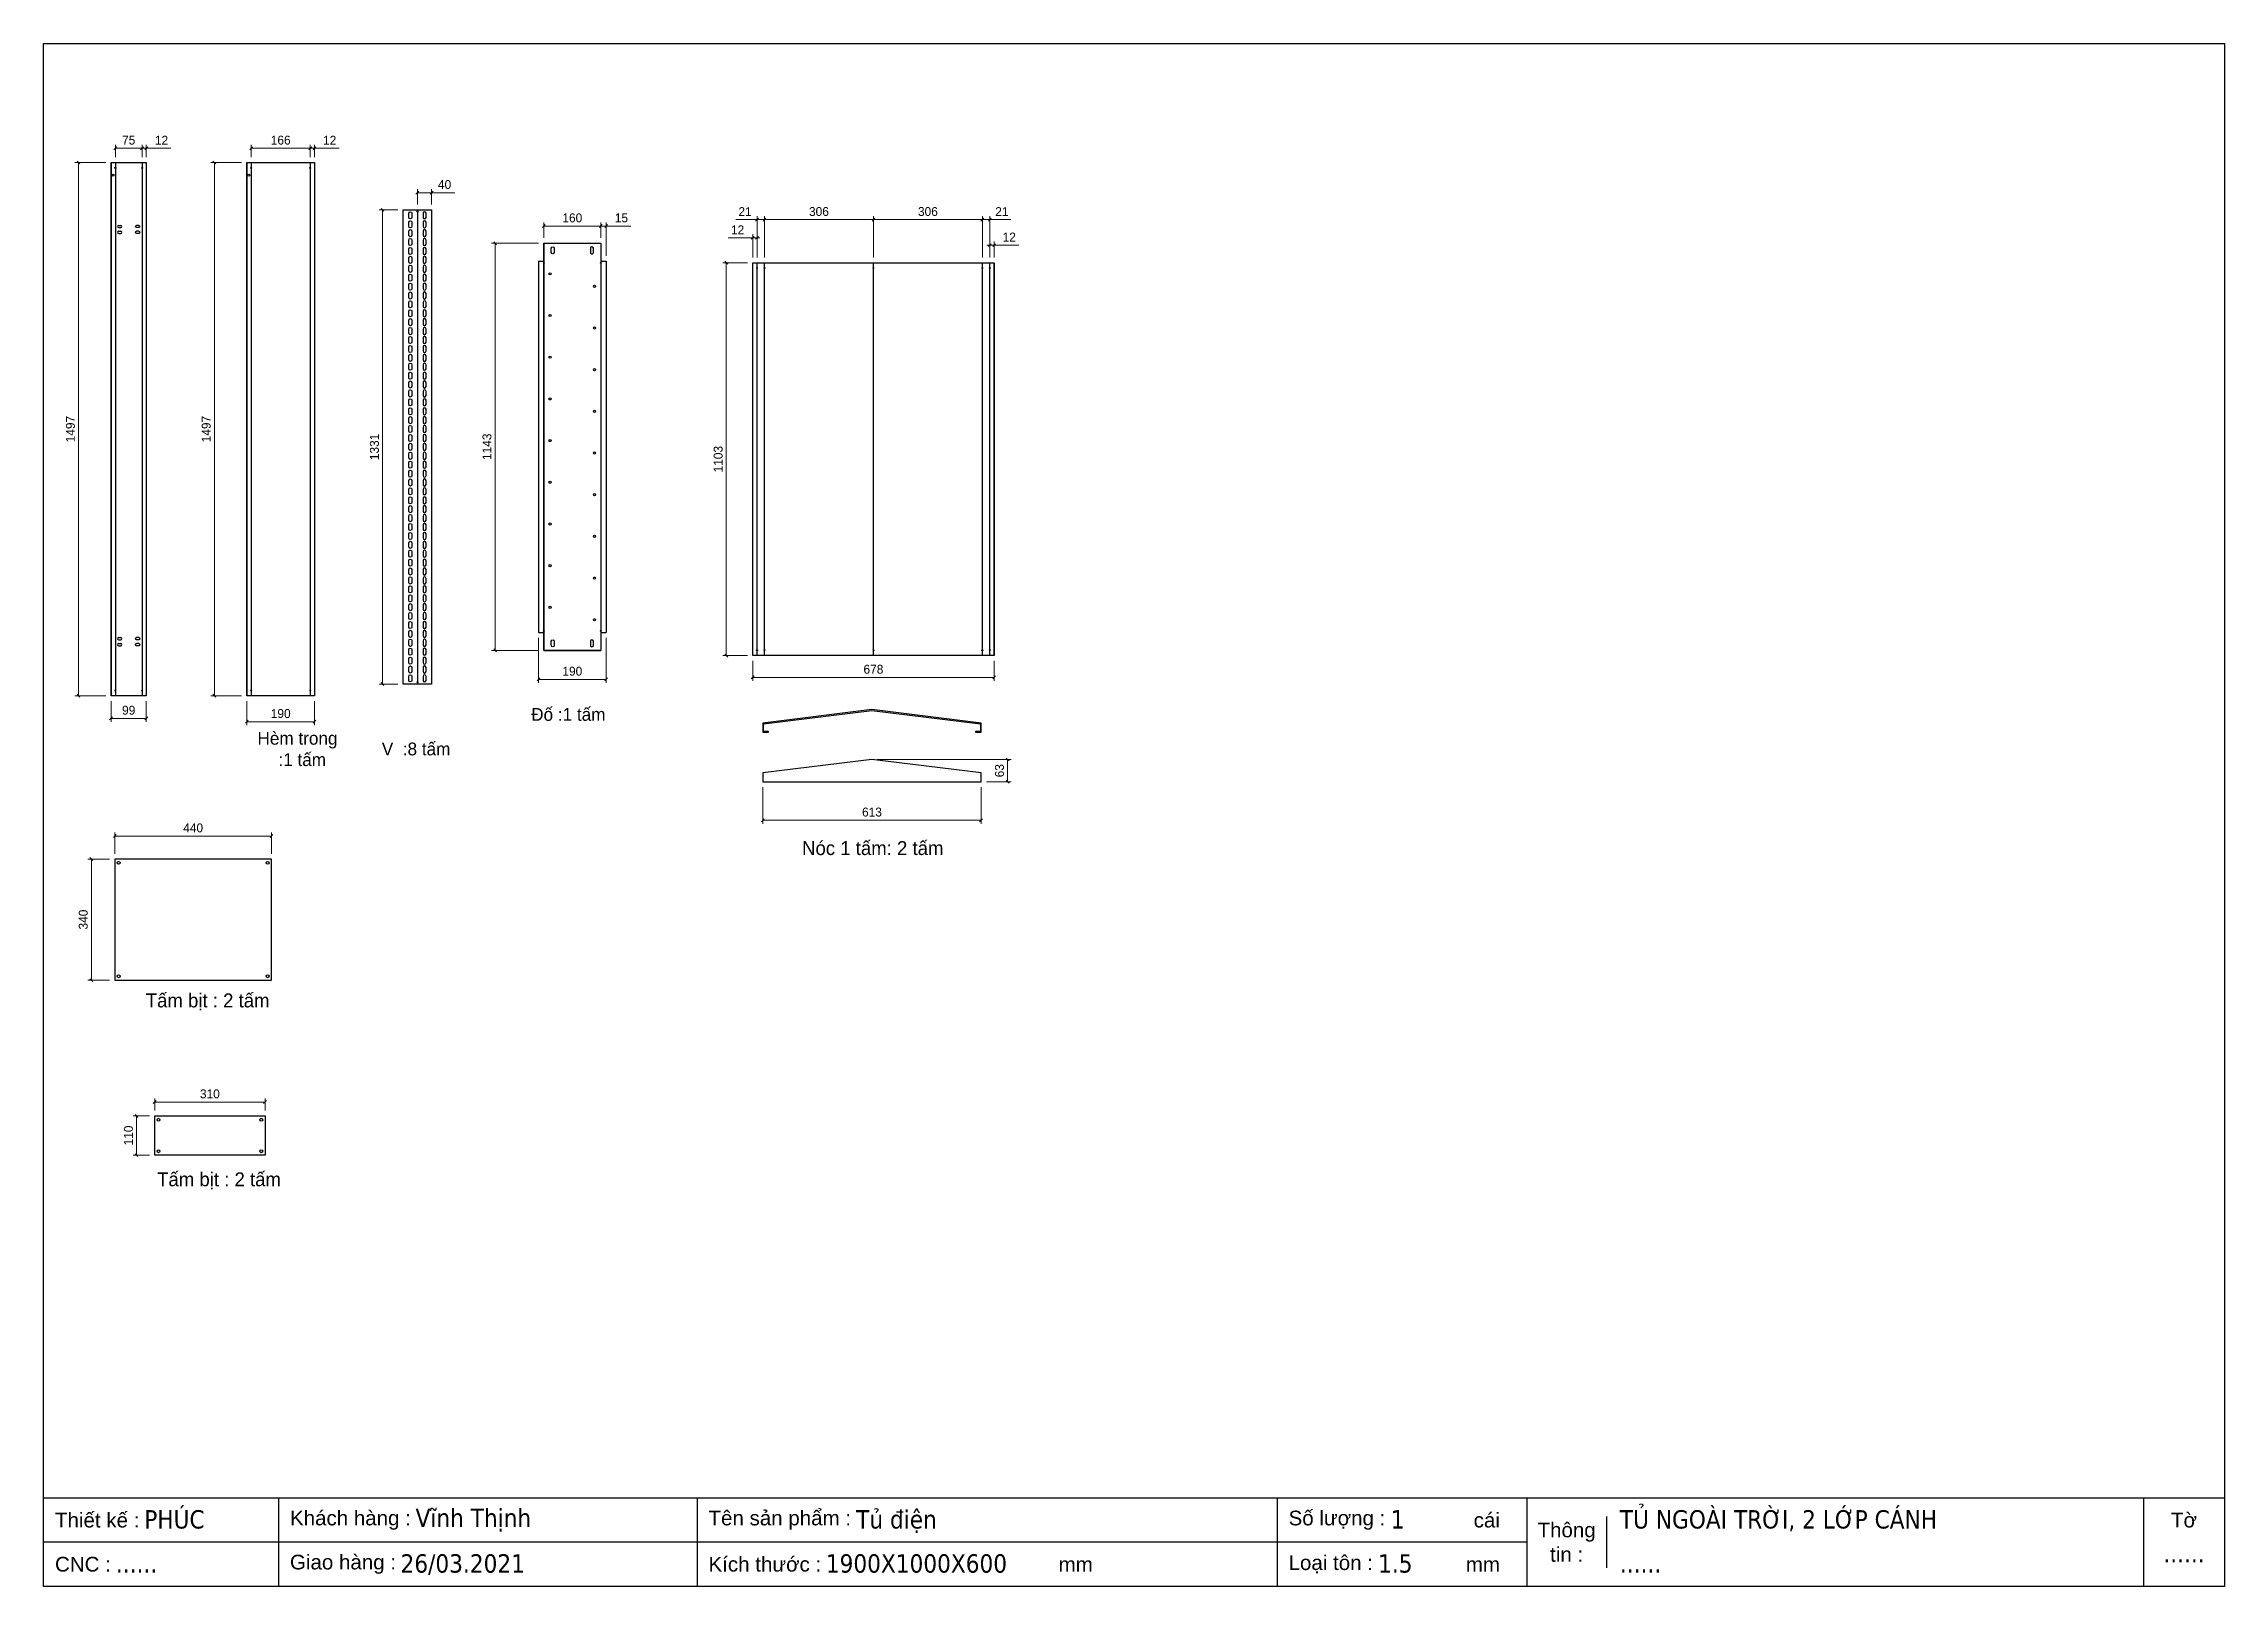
# Model space of a CAD drawing. Header units: millimetres. Extents: x 0 to 6126, y 0 to 4331.
import ezdxf
from ezdxf.enums import TextEntityAlignment as Align

# ---------------------------------------------------------------- set-up
doc = ezdxf.new("R2010")
doc.units = ezdxf.units.MM
doc.layers.add('CNC', color=7, linetype='Continuous')
doc.layers.add('DIM', color=253, linetype='Continuous')
doc.styles.add('Arial', font='arial.ttf')
doc.styles.add('Tahoma (Input Text)', font='tahoma.ttf')
doc.dimstyles.new('Dim-25', dxfattribs={"dimtxt": 25, "dimasz": 8, "dimexe": 10, "dimexo": 15, "dimgap": 10, "dimtad": 1, "dimdec": 0, "dimtxsty": 'Standard', "dimblk": 'OBLIQUE', "dimcen": 10, "dimclrd": 5, "dimclre": 5, "dimclrt": 3, "dimazin": 3, "dimtfac": 1, "dimtdec": 0, "dimtmove": 0, "dimatfit": 3, "dimldrblk": 'OBLIQUE', "dimlwd": 9, "dimlwe": 9})

msp = doc.modelspace()

# ---------------------------------------------------------------- texts
at = {"color": 2, "attachment_point": 5}
for s, insert, char_height, width in [('Đố :1 tấm', (1473.9, 2447.8), 36, 775), ('Hèm trong\\P  :1 tấm', (713.1, 2350.8), 36, 775), ('V  :8 tấm', (1046.4, 2350.8), 36, 775), ('Nóc 1 tấm: 2 tấm', (2329, 2072.4), 39, 575), ('Tấm bịt : 2 tấm', (460.7, 1640.7), 39, 575), ('Tấm bịt : 2 tấm', (492.7, 1138.5), 39, 575)]:
    msp.add_mtext(s, dxfattribs=dict(at, insert=insert, char_height=char_height, width=width))

# ---------------------------------------------------------------- blocks, each defined once
blk = doc.blocks.new('f3daunguoc')
at = {"layer": 'CNC', "color": 2, "lineweight": -3}
blk.add_circle((0, 0), 1.5, dxfattribs=at)
blk = doc.blocks.new('*D1')
at = {"color": 0, "linetype": 'ByBlock', "lineweight": -2}
for p, q in [((272.5, 4033.5), (280.5, 4041.5)), ((292.5, 4041.5), (284.5, 4033.5))]:
    blk.add_line(p, q, dxfattribs=at)
at = {"layer": 'Defpoints', "color": 0, "transparency": 16777216}
for p in [(276.5, 3997.5), (288.5, 4037.5), (288.5, 3997.5)]:
    blk.add_point(p, dxfattribs=at)
at = {"layer": 'DIM', "color": 5, "lineweight": 9, "transparency": 16777216}
for p, q in [((276.5, 4012.5), (276.5, 4047.5)), ((288.5, 4012.5), (288.5, 4047.5)), ((276.5, 4037.5), (268.5, 4037.5)), ((276.5, 4037.5), (288.5, 4037.5)), ((288.5, 4037.5), (357.7, 4037.5))]:
    blk.add_line(p, q, dxfattribs=at)
at = {"layer": 'DIM', "color": 3, "transparency": 16777216, "insert": (331.1, 4060), "char_height": 25, "attachment_point": 5}
blk.add_mtext('12', dxfattribs=at)
blk = doc.blocks.new('_Oblique')
at = {"color": 0, "linetype": 'ByBlock', "lineweight": -2}
blk.add_line((-0.5, -0.5), (0.5, 0.5), dxfattribs=at)
blk = doc.blocks.new('*D2')
at = {"color": 0, "linetype": 'ByBlock', "lineweight": -2}
for p, q in [((205.5, 4041.5), (197.5, 4033.5)), ((272.5, 4033.5), (280.5, 4041.5))]:
    blk.add_line(p, q, dxfattribs=at)
at = {"layer": 'Defpoints', "color": 0, "transparency": 16777216}
for p in [(201.5, 4037.5), (201.5, 3997.5), (276.5, 3997.5)]:
    blk.add_point(p, dxfattribs=at)
at = {"layer": 'DIM', "color": 5, "lineweight": 9, "transparency": 16777216}
for p, q in [((201.5, 4012.5), (201.5, 4047.5)), ((276.5, 4012.5), (276.5, 4047.5)), ((276.5, 4037.5), (201.5, 4037.5))]:
    blk.add_line(p, q, dxfattribs=at)
at = {"layer": 'DIM', "color": 3, "transparency": 16777216, "insert": (239, 4060.2), "char_height": 25, "attachment_point": 5}
blk.add_mtext('75', dxfattribs=at)
blk = doc.blocks.new('*D3')
at = {"color": 0, "linetype": 'ByBlock', "lineweight": -2}
for p, q in [((102.1, 3993.5), (94.1, 4001.5)), ((94.1, 2504.5), (102.1, 2496.5))]:
    blk.add_line(p, q, dxfattribs=at)
at = {"layer": 'Defpoints', "color": 0, "transparency": 16777216}
for p in [(189.5, 3997.5), (98.1, 2500.5), (189.5, 2500.5)]:
    blk.add_point(p, dxfattribs=at)
at = {"layer": 'DIM', "color": 5, "lineweight": 9, "transparency": 16777216}
for p, q in [((174.5, 3997.5), (88.1, 3997.5)), ((98.1, 3997.5), (98.1, 2500.5)), ((174.5, 2500.5), (88.1, 2500.5))]:
    blk.add_line(p, q, dxfattribs=at)
at = {"layer": 'DIM', "color": 3, "transparency": 16777216, "insert": (75.3, 3249), "char_height": 25, "attachment_point": 5, "rotation": 90}
blk.add_mtext('1497', dxfattribs=at)
blk = doc.blocks.new('ovan6x9')
at = {"color": 2}
for p, q in [((2, 6), (8, 6)), ((2, 0), (8, 0))]:
    blk.add_line(p, q, dxfattribs=at)
for centre, start, end in [((2, 3), 90, 270), ((8, 3), 270, 90)]:
    blk.add_arc(centre, 3, start, end, dxfattribs=at)
blk = doc.blocks.new('*D4')
at = {"color": 0, "linetype": 'ByBlock', "lineweight": -2}
for p, q in [((193.5, 2440.9), (185.5, 2432.9)), ((284.5, 2432.9), (292.5, 2440.9))]:
    blk.add_line(p, q, dxfattribs=at)
at = {"layer": 'Defpoints', "color": 0, "ltscale": 3, "transparency": 16777216}
for p in [(189.5, 2500.5), (288.5, 2500.5), (288.5, 2436.9)]:
    blk.add_point(p, dxfattribs=at)
at = {"layer": 'DIM', "color": 5, "lineweight": 9, "ltscale": 3, "transparency": 16777216}
for p, q in [((189.5, 2485.5), (189.5, 2426.9)), ((288.5, 2485.5), (288.5, 2426.9)), ((189.5, 2436.9), (288.5, 2436.9))]:
    blk.add_line(p, q, dxfattribs=at)
at = {"layer": 'DIM', "color": 3, "ltscale": 3, "transparency": 16777216, "insert": (239, 2459.6), "char_height": 25, "attachment_point": 5}
blk.add_mtext('99', dxfattribs=at)
blk = doc.blocks.new('khungtenAsean2')
at = {"color": 7}
for p, q in [((2970, -1980), (0, -1980)), ((320, -1980), (320, -2100)), ((890, -1980), (890, -2100)), ((1680, -1980), (1680, -2100)), ((2020, -1980), (2020, -2100)), ((2860, -1980), (2860, -2100)), ((2128.3, -2005), (2128.3, -2075)), ((2020, -2040), (0, -2040))]:
    blk.add_line(p, q, dxfattribs=at)
blk.add_lwpolyline([(0, 0), (2970, 0), (2970, -2100), (0, -2100)], close=True, dxfattribs=at)
at = {"color": 2, "char_height": 20, "style": 'Arial'}
for s, insert, width, attachment_point in [('  Thiết kế :', (0, -2010), 917.634, 4), ('  Khách hàng :', (320, -2010), 917.634, 4), ('  Tên sản phẩm :', (890, -2010), 917.634, 4), ('  Số lượng :', (1680, -2010), 917.634, 4), ('cái', (1947.6, -2010), 917.634, 4), ('Thông\\Ptin :', (2074.2, -2040), 108.311, 5), ('Tờ', (2915, -2010), 110, 5), ('  CNC :', (0, -2070), 917.634, 4), ('  Giao hàng :', (320, -2070), 917.634, 4), ('  Kích thước :', (890, -2070), 917.634, 4), ('mm', (1382.3, -2070), 917.634, 4), ('  Loại tôn :', (1680, -2070), 917.634, 4), ('mm', (1936.9, -2070), 917.634, 4)]:
    blk.add_mtext(s, dxfattribs=dict(at, insert=insert, width=width, attachment_point=attachment_point))
at = {"color": 1, "style": 'Tahoma (Input Text)', "flags": 8}
for tag, p in [('#01', (137.1, -2021.3)), ('#03', (506.6, -2019.3)), ('#05', (1106.6, -2021.3)), ('#07', (1834.7, -2021.3)), ('#09', (2146.7, -2021.3)), ('#02', (98.5, -2081.3)), ('#04', (486.1, -2081.3)), ('#06', (1065.3, -2081.3)), ('#08', (1817.4, -2081.3)), ('#10', (2146.7, -2081.3))]:
    blk.add_attdef(tag, p, '', height=25, dxfattribs=at)
blk.add_attdef('#11', text='', height=25, dxfattribs=at).set_placement((2915, -2067.3), align=Align.CENTER)
blk = doc.blocks.new('*D5')
at = {"color": 0, "linetype": 'ByBlock', "lineweight": -2}
for p, q in [((745, 4033.5), (753, 4041.5)), ((765, 4041.5), (757, 4033.5))]:
    blk.add_line(p, q, dxfattribs=at)
at = {"layer": 'Defpoints', "color": 0, "transparency": 16777216}
for p in [(749, 3997.5), (761, 4037.5), (761, 3997.5)]:
    blk.add_point(p, dxfattribs=at)
at = {"layer": 'DIM', "color": 5, "lineweight": 9, "transparency": 16777216}
for p, q in [((749, 4012.5), (749, 4047.5)), ((761, 4012.5), (761, 4047.5)), ((749, 4037.5), (741, 4037.5)), ((749, 4037.5), (761, 4037.5)), ((761, 4037.5), (830.2, 4037.5))]:
    blk.add_line(p, q, dxfattribs=at)
at = {"layer": 'DIM', "color": 3, "transparency": 16777216, "insert": (803.6, 4060), "char_height": 25, "attachment_point": 5}
blk.add_mtext('12', dxfattribs=at)
blk = doc.blocks.new('*D6')
at = {"color": 0, "linetype": 'ByBlock', "lineweight": -2}
for p, q in [((587, 4041.5), (579, 4033.5)), ((745, 4033.5), (753, 4041.5))]:
    blk.add_line(p, q, dxfattribs=at)
at = {"layer": 'Defpoints', "color": 0, "transparency": 16777216}
for p in [(583, 4037.5), (583, 3997.5), (749, 3997.5)]:
    blk.add_point(p, dxfattribs=at)
at = {"layer": 'DIM', "color": 5, "lineweight": 9, "transparency": 16777216}
for p, q in [((583, 4012.5), (583, 4047.5)), ((749, 4012.5), (749, 4047.5)), ((749, 4037.5), (583, 4037.5))]:
    blk.add_line(p, q, dxfattribs=at)
at = {"layer": 'DIM', "color": 3, "transparency": 16777216, "insert": (666, 4060.2), "char_height": 25, "attachment_point": 5}
blk.add_mtext('166', dxfattribs=at)
blk = doc.blocks.new('*D7')
at = {"color": 0, "linetype": 'ByBlock', "lineweight": -2}
for p, q in [((483.6, 3993.5), (475.6, 4001.5)), ((475.6, 2504.5), (483.6, 2496.5))]:
    blk.add_line(p, q, dxfattribs=at)
at = {"layer": 'Defpoints', "color": 0, "transparency": 16777216}
for p in [(571, 3997.5), (479.6, 2500.5), (571, 2500.5)]:
    blk.add_point(p, dxfattribs=at)
at = {"layer": 'DIM', "color": 5, "lineweight": 9, "transparency": 16777216}
for p, q in [((556, 3997.5), (469.6, 3997.5)), ((479.6, 3997.5), (479.6, 2500.5)), ((556, 2500.5), (469.6, 2500.5))]:
    blk.add_line(p, q, dxfattribs=at)
at = {"layer": 'DIM', "color": 3, "transparency": 16777216, "insert": (456.8, 3249), "char_height": 25, "attachment_point": 5, "rotation": 90}
blk.add_mtext('1497', dxfattribs=at)
blk = doc.blocks.new('*D8')
at = {"color": 0, "linetype": 'ByBlock', "lineweight": -2}
for p, q in [((575, 2431.6), (567, 2423.6)), ((757, 2423.6), (765, 2431.6))]:
    blk.add_line(p, q, dxfattribs=at)
at = {"layer": 'Defpoints', "color": 0, "ltscale": 3, "transparency": 16777216}
for p in [(571, 2500.5), (761, 2500.5), (761, 2427.6)]:
    blk.add_point(p, dxfattribs=at)
at = {"layer": 'DIM', "color": 5, "lineweight": 9, "ltscale": 3, "transparency": 16777216}
for p, q in [((571, 2485.5), (571, 2417.6)), ((761, 2485.5), (761, 2417.6)), ((571, 2427.6), (761, 2427.6))]:
    blk.add_line(p, q, dxfattribs=at)
at = {"layer": 'DIM', "color": 3, "ltscale": 3, "transparency": 16777216, "insert": (666, 2450.3), "char_height": 25, "attachment_point": 5}
blk.add_mtext('190', dxfattribs=at)
blk = doc.blocks.new('*D9')
at = {"color": 5, "lineweight": 9, "ltscale": 3, "transparency": 16777216}
for p, q in [((1049.9, 3879.6), (1049.9, 3922.8)), ((1089.9, 3879.6), (1089.9, 3922.8)), ((1049.9, 3912.8), (1089.9, 3912.8)), ((1089.9, 3912.8), (1154.7, 3912.8))]:
    blk.add_line(p, q, dxfattribs=at)
at = {"color": 0, "linetype": 'ByBlock', "lineweight": -2}
for p, q in [((1053.9, 3916.8), (1045.9, 3908.8)), ((1085.9, 3908.8), (1093.9, 3916.8))]:
    blk.add_line(p, q, dxfattribs=at)
at = {"layer": 'Defpoints', "color": 0, "ltscale": 3, "transparency": 16777216}
for p in [(1049.9, 3864.6), (1089.9, 3912.8), (1089.9, 3864.6)]:
    blk.add_point(p, dxfattribs=at)
at = {"color": 3, "ltscale": 3, "transparency": 16777216, "insert": (1126.3, 3935.6), "char_height": 25, "attachment_point": 5}
blk.add_mtext('40', dxfattribs=at)
blk = doc.blocks.new('*D10')
at = {"color": 5, "lineweight": 9, "ltscale": 3, "transparency": 16777216}
for p, q in [((994.9, 3864.6), (942.1, 3864.6)), ((952.1, 3864.6), (952.1, 2533.4)), ((994.9, 2533.4), (942.1, 2533.4))]:
    blk.add_line(p, q, dxfattribs=at)
at = {"color": 0, "linetype": 'ByBlock', "lineweight": -2}
for p, q in [((956.1, 3860.6), (948.1, 3868.6)), ((948.1, 2537.4), (956.1, 2529.4))]:
    blk.add_line(p, q, dxfattribs=at)
at = {"layer": 'Defpoints', "color": 0, "ltscale": 3, "transparency": 16777216}
for p in [(1009.9, 3864.6), (952.1, 2533.4), (1009.9, 2533.4)]:
    blk.add_point(p, dxfattribs=at)
at = {"color": 3, "ltscale": 3, "transparency": 16777216, "insert": (929.3, 3199), "char_height": 25, "attachment_point": 5, "rotation": 90}
blk.add_mtext('1331', dxfattribs=at)
blk = doc.blocks.new('ovan8.5x20')
at = {"layer": 'CNC', "color": 2, "lineweight": -3}
for p, q in [((5.7, 4.2), (-5.8, 4.2)), ((-5.8, -4.2), (5.7, -4.2))]:
    blk.add_line(p, q, dxfattribs=at)
for centre, start, end in [((-5.8, 0), 90, 270), ((5.7, 0), 270, 90)]:
    blk.add_arc(centre, 4.25, start, end, dxfattribs=at)
blk = doc.blocks.new('*D11')
at = {"color": 5, "lineweight": 9, "ltscale": 3, "transparency": 16777216}
for p, q in [((1565.1, 3819.1), (1557.1, 3819.1)), ((1565.1, 3785.8), (1565.1, 3829.1)), ((1565.1, 3819.1), (1580.1, 3819.1)), ((1580.1, 3735.8), (1580.1, 3829.1)), ((1580.1, 3819.1), (1649.8, 3819.1))]:
    blk.add_line(p, q, dxfattribs=at)
at = {"color": 0, "linetype": 'ByBlock', "lineweight": -2}
for p, q in [((1561.1, 3815.1), (1569.1, 3823.1)), ((1584.1, 3823.1), (1576.1, 3815.1))]:
    blk.add_line(p, q, dxfattribs=at)
at = {"layer": 'Defpoints', "color": 0, "ltscale": 3, "transparency": 16777216}
for p in [(1580.1, 3819.1), (1565.1, 3770.8), (1580.1, 3720.8)]:
    blk.add_point(p, dxfattribs=at)
at = {"color": 3, "ltscale": 3, "transparency": 16777216, "insert": (1623, 3841.9), "char_height": 25, "attachment_point": 5}
blk.add_mtext('15', dxfattribs=at)
blk = doc.blocks.new('*D12')
at = {"color": 0, "linetype": 'ByBlock', "lineweight": -2}
for p, q in [((1409.1, 3823.1), (1401.1, 3815.1)), ((1561.1, 3815.1), (1569.1, 3823.1))]:
    blk.add_line(p, q, dxfattribs=at)
at = {"color": 5, "lineweight": 9, "ltscale": 3, "transparency": 16777216}
for p, q in [((1405.1, 3785.8), (1405.1, 3829.1)), ((1405.1, 3819.1), (1565.1, 3819.1)), ((1565.1, 3785.8), (1565.1, 3829.1))]:
    blk.add_line(p, q, dxfattribs=at)
at = {"layer": 'Defpoints', "color": 0, "ltscale": 3, "transparency": 16777216}
for p in [(1565.1, 3819.1), (1405.1, 3770.8), (1565.1, 3770.8)]:
    blk.add_point(p, dxfattribs=at)
at = {"color": 3, "ltscale": 3, "transparency": 16777216, "insert": (1485.1, 3841.9), "char_height": 25, "attachment_point": 5}
blk.add_mtext('160', dxfattribs=at)
blk = doc.blocks.new('*D13')
at = {"color": 5, "lineweight": 9, "ltscale": 3, "transparency": 16777216}
for p, q in [((1390.1, 3770.8), (1258.2, 3770.8)), ((1268.2, 3770.8), (1268.2, 2627.8)), ((1390.1, 2627.8), (1258.2, 2627.8))]:
    blk.add_line(p, q, dxfattribs=at)
at = {"color": 0, "linetype": 'ByBlock', "lineweight": -2}
for p, q in [((1272.2, 3766.8), (1264.2, 3774.8)), ((1264.2, 2631.8), (1272.2, 2623.8))]:
    blk.add_line(p, q, dxfattribs=at)
at = {"layer": 'Defpoints', "color": 0, "ltscale": 3, "transparency": 16777216}
for p in [(1405.1, 3770.8), (1268.2, 2627.8), (1405.1, 2627.8)]:
    blk.add_point(p, dxfattribs=at)
at = {"color": 3, "ltscale": 3, "transparency": 16777216, "insert": (1245.5, 3199.3), "char_height": 25, "attachment_point": 5, "rotation": 90}
blk.add_mtext('1143', dxfattribs=at)
blk = doc.blocks.new('*D14')
at = {"color": 5, "lineweight": 9, "ltscale": 3, "transparency": 16777216}
for p, q in [((1390.1, 2662.8), (1390.1, 2536.4)), ((1580.1, 2662.8), (1580.1, 2536.4)), ((1390.1, 2546.4), (1580.1, 2546.4))]:
    blk.add_line(p, q, dxfattribs=at)
at = {"color": 0, "linetype": 'ByBlock', "lineweight": -2}
for p, q in [((1394.1, 2550.4), (1386.1, 2542.4)), ((1576.1, 2542.4), (1584.1, 2550.4))]:
    blk.add_line(p, q, dxfattribs=at)
at = {"layer": 'Defpoints', "color": 0, "ltscale": 3, "transparency": 16777216}
for p in [(1390.1, 2677.8), (1580.1, 2677.8), (1580.1, 2546.4)]:
    blk.add_point(p, dxfattribs=at)
at = {"color": 3, "ltscale": 3, "transparency": 16777216, "insert": (1485.1, 2569.2), "char_height": 25, "attachment_point": 5}
blk.add_mtext('190', dxfattribs=at)
blk = doc.blocks.new('*D15')
at = {"color": 0, "linetype": 'ByBlock', "lineweight": -2}
for p, q in [((204, 2110.6), (196, 2102.6)), ((636, 2102.6), (644, 2110.6))]:
    blk.add_line(p, q, dxfattribs=at)
at = {"layer": 'Defpoints', "color": 0, "ltscale": 3, "transparency": 16777216}
for p in [(640, 2106.6), (200, 2042), (640, 2042)]:
    blk.add_point(p, dxfattribs=at)
at = {"layer": 'DIM', "color": 5, "lineweight": 9, "ltscale": 3, "transparency": 16777216}
for p, q in [((200, 2057), (200, 2116.6)), ((200, 2106.6), (640, 2106.6)), ((640, 2057), (640, 2116.6))]:
    blk.add_line(p, q, dxfattribs=at)
at = {"layer": 'DIM', "color": 3, "ltscale": 3, "transparency": 16777216, "insert": (420, 2129.3), "char_height": 25, "attachment_point": 5}
blk.add_mtext('440', dxfattribs=at)
blk = doc.blocks.new('*D16')
at = {"color": 0, "linetype": 'ByBlock', "lineweight": -2}
for p, q in [((138.2, 2038), (130.2, 2046)), ((130.2, 1706), (138.2, 1698))]:
    blk.add_line(p, q, dxfattribs=at)
at = {"layer": 'Defpoints', "color": 0, "ltscale": 3, "transparency": 16777216}
for p in [(200, 2042), (134.2, 1702), (200, 1702)]:
    blk.add_point(p, dxfattribs=at)
at = {"layer": 'DIM', "color": 5, "lineweight": 9, "ltscale": 3, "transparency": 16777216}
for p, q in [((185, 2042), (124.2, 2042)), ((134.2, 2042), (134.2, 1702)), ((185, 1702), (124.2, 1702))]:
    blk.add_line(p, q, dxfattribs=at)
at = {"layer": 'DIM', "color": 3, "ltscale": 3, "transparency": 16777216, "insert": (111.4, 1872), "char_height": 25, "attachment_point": 5, "rotation": 90}
blk.add_mtext('340', dxfattribs=at)
blk = doc.blocks.new('*D17')
at = {"color": 0, "linetype": 'ByBlock', "lineweight": -2}
for p, q in [((2024.3, 2154.9), (2016.3, 2146.9)), ((2629.3, 2146.9), (2637.3, 2154.9))]:
    blk.add_line(p, q, dxfattribs=at)
at = {"layer": 'Defpoints', "color": 0, "ltscale": 3, "transparency": 16777216}
for p in [(2020.3, 2258.6), (2633.3, 2258.6), (2633.3, 2150.9)]:
    blk.add_point(p, dxfattribs=at)
at = {"layer": 'DIM', "color": 5, "lineweight": 9, "ltscale": 3, "transparency": 16777216}
for p, q in [((2020.3, 2243.6), (2020.3, 2140.9)), ((2633.3, 2243.6), (2633.3, 2140.9)), ((2020.3, 2150.9), (2633.3, 2150.9))]:
    blk.add_line(p, q, dxfattribs=at)
at = {"layer": 'DIM', "color": 3, "ltscale": 3, "transparency": 16777216, "insert": (2326.8, 2173.7), "char_height": 25, "attachment_point": 5}
blk.add_mtext('613', dxfattribs=at)
blk = doc.blocks.new('*D18')
at = {"color": 0, "linetype": 'ByBlock', "lineweight": -2}
for p, q in [((2711.8, 2317.6), (2703.8, 2325.6)), ((2703.8, 2262.6), (2711.8, 2254.6))]:
    blk.add_line(p, q, dxfattribs=at)
at = {"layer": 'Defpoints', "color": 0, "ltscale": 3, "transparency": 16777216}
for p in [(2326.3, 2321.6), (2633.3, 2258.6), (2707.8, 2258.6)]:
    blk.add_point(p, dxfattribs=at)
at = {"layer": 'DIM', "color": 5, "lineweight": 9, "ltscale": 3, "transparency": 16777216}
for p, q in [((2341.3, 2321.6), (2717.8, 2321.6)), ((2707.8, 2321.6), (2707.8, 2258.6)), ((2648.3, 2258.6), (2717.8, 2258.6))]:
    blk.add_line(p, q, dxfattribs=at)
at = {"layer": 'DIM', "color": 3, "ltscale": 3, "transparency": 16777216, "insert": (2685, 2290.1), "char_height": 25, "attachment_point": 5, "rotation": 90}
blk.add_mtext('63', dxfattribs=at)
blk = doc.blocks.new('*D19')
at = {"color": 0, "linetype": 'ByBlock', "lineweight": -2}
for p, q in [((1921.6, 3712.1), (1913.6, 3720.1)), ((1913.6, 2617.1), (1921.6, 2609.1))]:
    blk.add_line(p, q, dxfattribs=at)
at = {"layer": 'Defpoints', "color": 0, "ltscale": 3, "transparency": 16777216}
for p in [(1917.6, 3716.1), (1991.9, 3716.1), (1991.9, 2613.1)]:
    blk.add_point(p, dxfattribs=at)
at = {"layer": 'DIM', "color": 5, "lineweight": 9, "ltscale": 3, "transparency": 16777216}
for p, q in [((1976.9, 3716.1), (1907.6, 3716.1)), ((1917.6, 2613.1), (1917.6, 3716.1)), ((1976.9, 2613.1), (1907.6, 2613.1))]:
    blk.add_line(p, q, dxfattribs=at)
at = {"layer": 'DIM', "color": 3, "ltscale": 3, "transparency": 16777216, "insert": (1894.9, 3164.6), "char_height": 25, "attachment_point": 5, "rotation": 90}
blk.add_mtext('1103', dxfattribs=at)
blk = doc.blocks.new('*D20')
at = {"color": 0, "linetype": 'ByBlock', "lineweight": -2}
for p, q in [((1987.9, 3781.9), (1995.9, 3789.9)), ((2007.9, 3789.9), (1999.9, 3781.9))]:
    blk.add_line(p, q, dxfattribs=at)
at = {"layer": 'Defpoints', "color": 0, "ltscale": 3, "transparency": 16777216}
for p in [(1991.9, 3785.9), (1991.9, 3716.1), (2003.9, 3716.1)]:
    blk.add_point(p, dxfattribs=at)
at = {"layer": 'DIM', "color": 5, "lineweight": 9, "ltscale": 3, "transparency": 16777216}
for p, q in [((1991.9, 3785.9), (1922.7, 3785.9)), ((1991.9, 3731.1), (1991.9, 3795.9)), ((2003.9, 3785.9), (1991.9, 3785.9)), ((2003.9, 3731.1), (2003.9, 3795.9)), ((2003.9, 3785.9), (2011.9, 3785.9))]:
    blk.add_line(p, q, dxfattribs=at)
at = {"layer": 'DIM', "color": 3, "ltscale": 3, "transparency": 16777216, "insert": (1949.3, 3808.5), "char_height": 25, "attachment_point": 5}
blk.add_mtext('12', dxfattribs=at)
blk = doc.blocks.new('*D21')
at = {"color": 0, "linetype": 'ByBlock', "lineweight": -2}
for p, q in [((2007.9, 3841.1), (1999.9, 3833.1)), ((2020.9, 3833.1), (2028.9, 3841.1))]:
    blk.add_line(p, q, dxfattribs=at)
at = {"layer": 'Defpoints', "color": 0, "ltscale": 3, "transparency": 16777216}
for p in [(2003.9, 3837.1), (2003.9, 3716.1), (2024.9, 3716.1)]:
    blk.add_point(p, dxfattribs=at)
at = {"layer": 'DIM', "color": 5, "lineweight": 9, "ltscale": 3, "transparency": 16777216}
for p, q in [((2003.9, 3837.1), (1944.5, 3837.1)), ((2003.9, 3731.1), (2003.9, 3847.1)), ((2024.9, 3837.1), (2003.9, 3837.1)), ((2024.9, 3731.1), (2024.9, 3847.1))]:
    blk.add_line(p, q, dxfattribs=at)
at = {"layer": 'DIM', "color": 3, "ltscale": 3, "transparency": 16777216, "insert": (1970.2, 3859.6), "char_height": 25, "attachment_point": 5}
blk.add_mtext('21', dxfattribs=at)
blk = doc.blocks.new('*D22')
at = {"color": 0, "linetype": 'ByBlock', "lineweight": -2}
for p, q in [((2028.9, 3841.1), (2020.9, 3833.1)), ((2326.9, 3833.1), (2334.9, 3841.1))]:
    blk.add_line(p, q, dxfattribs=at)
at = {"layer": 'Defpoints', "color": 0, "ltscale": 3, "transparency": 16777216}
for p in [(2330.9, 3837.1), (2024.9, 3716.1), (2330.9, 3716.1)]:
    blk.add_point(p, dxfattribs=at)
at = {"layer": 'DIM', "color": 5, "lineweight": 9, "ltscale": 3, "transparency": 16777216}
for p, q in [((2024.9, 3731.1), (2024.9, 3847.1)), ((2024.9, 3837.1), (2330.9, 3837.1)), ((2330.9, 3731.1), (2330.9, 3847.1))]:
    blk.add_line(p, q, dxfattribs=at)
at = {"layer": 'DIM', "color": 3, "ltscale": 3, "transparency": 16777216, "insert": (2177.9, 3859.8), "char_height": 25, "attachment_point": 5}
blk.add_mtext('306', dxfattribs=at)
blk = doc.blocks.new('*D23')
at = {"color": 0, "linetype": 'ByBlock', "lineweight": -2}
for p, q in [((2334.9, 3841.1), (2326.9, 3833.1)), ((2632.9, 3833.1), (2640.9, 3841.1))]:
    blk.add_line(p, q, dxfattribs=at)
at = {"layer": 'Defpoints', "color": 0, "ltscale": 3, "transparency": 16777216}
for p in [(2636.9, 3837.1), (2330.9, 3716.1), (2636.9, 3716.1)]:
    blk.add_point(p, dxfattribs=at)
at = {"layer": 'DIM', "color": 5, "lineweight": 9, "ltscale": 3, "transparency": 16777216}
for p, q in [((2330.9, 3731.1), (2330.9, 3847.1)), ((2330.9, 3837.1), (2636.9, 3837.1)), ((2636.9, 3731.1), (2636.9, 3847.1))]:
    blk.add_line(p, q, dxfattribs=at)
at = {"layer": 'DIM', "color": 3, "ltscale": 3, "transparency": 16777216, "insert": (2483.9, 3859.8), "char_height": 25, "attachment_point": 5}
blk.add_mtext('306', dxfattribs=at)
blk = doc.blocks.new('*D24')
at = {"color": 0, "linetype": 'ByBlock', "lineweight": -2}
for p, q in [((2640.9, 3841.1), (2632.9, 3833.1)), ((2653.9, 3833.1), (2661.9, 3841.1))]:
    blk.add_line(p, q, dxfattribs=at)
at = {"layer": 'Defpoints', "color": 0, "ltscale": 3, "transparency": 16777216}
for p in [(2657.9, 3837.1), (2636.9, 3716.1), (2657.9, 3716.1)]:
    blk.add_point(p, dxfattribs=at)
at = {"layer": 'DIM', "color": 5, "lineweight": 9, "ltscale": 3, "transparency": 16777216}
for p, q in [((2636.9, 3731.1), (2636.9, 3847.1)), ((2636.9, 3837.1), (2657.9, 3837.1)), ((2657.9, 3731.1), (2657.9, 3847.1)), ((2657.9, 3837.1), (2717.3, 3837.1))]:
    blk.add_line(p, q, dxfattribs=at)
at = {"layer": 'DIM', "color": 3, "ltscale": 3, "transparency": 16777216, "insert": (2691.6, 3859.6), "char_height": 25, "attachment_point": 5}
blk.add_mtext('21', dxfattribs=at)
blk = doc.blocks.new('*D25')
at = {"color": 0, "linetype": 'ByBlock', "lineweight": -2}
for p, q in [((2653.9, 3761.6), (2661.9, 3769.6)), ((2673.9, 3769.6), (2665.9, 3761.6))]:
    blk.add_line(p, q, dxfattribs=at)
at = {"layer": 'Defpoints', "color": 0, "ltscale": 3, "transparency": 16777216}
for p in [(2669.9, 3765.6), (2657.9, 3716.1), (2669.9, 3716.1)]:
    blk.add_point(p, dxfattribs=at)
at = {"layer": 'DIM', "color": 5, "lineweight": 9, "ltscale": 3, "transparency": 16777216}
for p, q in [((2657.9, 3765.6), (2649.9, 3765.6)), ((2657.9, 3731.1), (2657.9, 3775.6)), ((2657.9, 3765.6), (2669.9, 3765.6)), ((2669.9, 3731.1), (2669.9, 3775.6)), ((2669.9, 3765.6), (2739.1, 3765.6))]:
    blk.add_line(p, q, dxfattribs=at)
at = {"layer": 'DIM', "color": 3, "ltscale": 3, "transparency": 16777216, "insert": (2712.5, 3788.2), "char_height": 25, "attachment_point": 5}
blk.add_mtext('12', dxfattribs=at)
blk = doc.blocks.new('*D26')
at = {"color": 0, "linetype": 'ByBlock', "lineweight": -2}
for p, q in [((1995.9, 2555.9), (1987.9, 2547.9)), ((2665.9, 2547.9), (2673.9, 2555.9))]:
    blk.add_line(p, q, dxfattribs=at)
at = {"layer": 'Defpoints', "color": 0, "ltscale": 3, "transparency": 16777216}
for p in [(1991.9, 2613.1), (2669.9, 2613.1), (2669.9, 2551.9)]:
    blk.add_point(p, dxfattribs=at)
at = {"layer": 'DIM', "color": 5, "lineweight": 9, "ltscale": 3, "transparency": 16777216}
for p, q in [((1991.9, 2598.1), (1991.9, 2541.9)), ((2669.9, 2598.1), (2669.9, 2541.9)), ((1991.9, 2551.9), (2669.9, 2551.9))]:
    blk.add_line(p, q, dxfattribs=at)
at = {"layer": 'DIM', "color": 3, "ltscale": 3, "transparency": 16777216, "insert": (2330.9, 2574.7), "char_height": 25, "attachment_point": 5}
blk.add_mtext('678', dxfattribs=at)
blk = doc.blocks.new('*D27')
at = {"color": 0, "linetype": 'ByBlock', "lineweight": -2}
for p, q in [((316, 1363.8), (308, 1355.8)), ((618, 1355.8), (626, 1363.8))]:
    blk.add_line(p, q, dxfattribs=at)
at = {"color": 5, "lineweight": 9, "ltscale": 3, "transparency": 16777216}
for p, q in [((312, 1335.8), (312, 1369.8)), ((312, 1359.8), (622, 1359.8)), ((622, 1335.8), (622, 1369.8))]:
    blk.add_line(p, q, dxfattribs=at)
at = {"layer": 'Defpoints', "color": 0, "ltscale": 3, "transparency": 16777216}
for p in [(622, 1359.8), (312, 1320.8), (622, 1320.8)]:
    blk.add_point(p, dxfattribs=at)
at = {"color": 3, "ltscale": 3, "transparency": 16777216, "insert": (467, 1382.6), "char_height": 25, "attachment_point": 5}
blk.add_mtext('310', dxfattribs=at)
blk = doc.blocks.new('*D28')
at = {"color": 5, "lineweight": 9, "ltscale": 3, "transparency": 16777216}
for p, q in [((297, 1320.8), (251.1, 1320.8)), ((261.1, 1320.8), (261.1, 1210.8)), ((297, 1210.8), (251.1, 1210.8))]:
    blk.add_line(p, q, dxfattribs=at)
at = {"color": 0, "linetype": 'ByBlock', "lineweight": -2}
for p, q in [((265.1, 1316.8), (257.1, 1324.8)), ((257.1, 1214.8), (265.1, 1206.8))]:
    blk.add_line(p, q, dxfattribs=at)
at = {"layer": 'Defpoints', "color": 0, "ltscale": 3, "transparency": 16777216}
for p in [(312, 1320.8), (261.1, 1210.8), (312, 1210.8)]:
    blk.add_point(p, dxfattribs=at)
at = {"color": 3, "ltscale": 3, "transparency": 16777216, "insert": (238.3, 1265.8), "char_height": 25, "attachment_point": 5, "rotation": 90}
blk.add_mtext('110', dxfattribs=at)

# ---------------------------------------------------------------- dimensions: what is measured, and where the dimension line sits
at = {"color": 2, "ltscale": 3}
for base, p1, p2, picture, middle in [((1089.9, 3912.8), (1049.9, 3864.6), (1089.9, 3864.6), '*D9', (1126.3, 3935.6)), ((1565.1, 3819.1), (1405.1, 3770.8), (1565.1, 3770.8), '*D12', (1485.1, 3841.9)), ((1580.1, 3819.1), (1565.1, 3770.8), (1580.1, 3720.8), '*D11', (1623, 3841.9)), ((1580.1, 2546.4), (1390.1, 2677.8), (1580.1, 2677.8), '*D14', (1485.1, 2569.2)), ((622, 1359.8), (312, 1320.8), (622, 1320.8), '*D27', (467, 1382.6))]:
    dim = msp.add_linear_dim(base=base, p1=p1, p2=p2, dimstyle='Dim-25', dxfattribs=at)
    dim.commit()
    dim.dimension.update_dxf_attribs({"geometry": picture, "text_midpoint": middle})
for base, p1, p2, picture, middle in [((952.1, 2533.4), (1009.9, 3864.6), (1009.9, 2533.4), '*D10', (929.3, 3199)), ((1268.2, 2627.8), (1405.1, 3770.8), (1405.1, 2627.8), '*D13', (1245.5, 3199.3)), ((261.1, 1210.8), (312, 1320.8), (312, 1210.8), '*D28', (238.3, 1265.8))]:
    dim = msp.add_linear_dim(base=base, p1=p1, p2=p2, angle=90, dimstyle='Dim-25', dxfattribs=at)
    dim.commit()
    dim.dimension.update_dxf_attribs({"geometry": picture, "text_midpoint": middle})
at = {"layer": 'DIM'}
for base, p1, p2, picture, middle in [((201.5, 4037.5), (276.5, 3997.5), (201.5, 3997.5), '*D2', (239, 4060.2)), ((288.5, 4037.5), (276.5, 3997.5), (288.5, 3997.5), '*D1', (331.1, 4060)), ((583, 4037.5), (749, 3997.5), (583, 3997.5), '*D6', (666, 4060.2)), ((761, 4037.5), (749, 3997.5), (761, 3997.5), '*D5', (803.6, 4060))]:
    dim = msp.add_linear_dim(base=base, p1=p1, p2=p2, dimstyle='Dim-25', dxfattribs=at)
    dim.commit()
    dim.dimension.update_dxf_attribs({"geometry": picture, "text_midpoint": middle})
for base, p1, p2, picture, middle in [((98.1, 2500.5), (189.5, 3997.5), (189.5, 2500.5), '*D3', (75.3, 3249)), ((479.6, 2500.5), (571, 3997.5), (571, 2500.5), '*D7', (456.8, 3249))]:
    dim = msp.add_linear_dim(base=base, p1=p1, p2=p2, angle=90, dimstyle='Dim-25', dxfattribs=at)
    dim.commit()
    dim.dimension.update_dxf_attribs({"geometry": picture, "text_midpoint": middle})
at = {"layer": 'DIM', "color": 7, "ltscale": 3}
for base, p1, p2, angle, picture, middle in [((2003.9, 3837.1), (2024.9, 3716.1), (2003.9, 3716.1), 180, '*D21', (1970.2, 3859.6)), ((2330.9, 3837.1), (2024.9, 3716.1), (2330.9, 3716.1), 180, '*D22', (2177.9, 3859.8)), ((2636.9, 3837.1), (2330.9, 3716.1), (2636.9, 3716.1), 180, '*D23', (2483.9, 3859.8)), ((2657.9, 3837.1), (2636.9, 3716.1), (2657.9, 3716.1), 180, '*D24', (2691.6, 3859.6)), ((1991.9, 3785.9), (2003.9, 3716.1), (1991.9, 3716.1), 180, '*D20', (1949.3, 3808.5)), ((2669.9, 3765.6), (2657.9, 3716.1), (2669.9, 3716.1), 180, '*D25', (2712.5, 3788.2)), ((1917.6, 3716.1), (1991.9, 2613.1), (1991.9, 3716.1), 90, '*D19', (1894.9, 3164.6)), ((2669.9, 2551.9), (1991.9, 2613.1), (2669.9, 2613.1), 180, '*D26', (2330.9, 2574.7)), ((2707.8, 2258.6), (2326.3, 2321.6), (2633.3, 2258.6), 90, '*D18', (2685, 2290.1)), ((134.2, 1702), (200, 2042), (200, 1702), 90, '*D16', (111.4, 1872))]:
    dim = msp.add_linear_dim(base=base, p1=p1, p2=p2, angle=angle, dimstyle='Dim-25', dxfattribs=at)
    dim.commit()
    dim.dimension.update_dxf_attribs({"geometry": picture, "text_midpoint": middle})
for base, p1, p2, picture, middle in [((288.5, 2436.9), (189.5, 2500.5), (288.5, 2500.5), '*D4', (239, 2459.6)), ((761, 2427.6), (571, 2500.5), (761, 2500.5), '*D8', (666, 2450.3)), ((2633.3, 2150.9), (2020.3, 2258.6), (2633.3, 2258.6), '*D17', (2326.8, 2173.7)), ((640, 2106.6), (200, 2042), (640, 2042), '*D15', (420, 2129.3))]:
    dim = msp.add_linear_dim(base=base, p1=p1, p2=p2, dimstyle='Dim-25', dxfattribs=at)
    dim.commit()
    dim.dimension.update_dxf_attribs({"geometry": picture, "text_midpoint": middle})

# ---------------------------------------------------------------- linework, layer by layer
at = {"color": 7}
for p, q in [((189.5, 3997.5), (189.5, 2500.5)), ((201.5, 3997.5), (201.5, 2500.5)), ((276.5, 3997.5), (276.5, 2500.5)), ((288.5, 3997.5), (288.5, 2500.5)), ((571, 3997.5), (571, 2500.5)), ((583, 3997.5), (583, 2500.5)), ((749, 3997.5), (749, 2500.5)), ((761, 3997.5), (761, 2500.5)), ((1049.9, 3864.6), (1049.9, 2533.4))]:
    msp.add_line(p, q, dxfattribs=at)
at = {"ltscale": 3}
for p, q in [((1405.1, 3770.8), (1405.1, 2627.8)), ((1405.1, 3770.8), (1565.1, 3770.8)), ((1390.1, 3720.8), (1390.1, 2677.8)), ((1390.1, 3720.8), (1405.1, 3720.8)), ((1565.1, 3720.8), (1580.1, 3720.8)), ((1580.1, 3720.8), (1580.1, 2677.8)), ((1390.1, 2677.8), (1405.1, 2677.8)), ((1565.1, 2677.8), (1580.1, 2677.8)), ((1405.1, 2627.8), (1565.1, 2627.8))]:
    msp.add_line(p, q, dxfattribs=at)
at = {"color": 7, "ltscale": 3}
for p, q in [((1991.9, 2613.1), (1991.9, 3716.1)), ((2003.9, 2613.1), (2003.9, 3716.1)), ((2024.9, 2613.1), (2024.9, 3716.1)), ((2330.9, 2613.1), (2330.9, 3716.1)), ((2636.9, 2613.1), (2636.9, 3716.1)), ((2657.9, 2613.1), (2657.9, 3716.1)), ((2669.9, 2613.1), (2669.9, 3716.1))]:
    msp.add_line(p, q, dxfattribs=at)
for points in [[(288.5, 2500.5), (189.5, 2500.5), (189.5, 3997.5), (288.5, 3997.5)], [(761, 2500.5), (571, 2500.5), (571, 3997.5), (761, 3997.5)]]:
    msp.add_lwpolyline(points, close=True)
at = {"color": 7}
for points in [[(1009.9, 3864.6), (1089.9, 3864.6), (1089.9, 2533.4), (1009.9, 2533.4)], [(2035.8, 2400.4), (2022.3, 2400.4), (2022.3, 2421.6), (2326.3, 2459.4), (2631.3, 2421.6), (2631.3, 2400.4), (2617.8, 2400.4), (2617.8, 2398.4), (2633.3, 2398.4), (2633.3, 2423.4), (2326.3, 2461.4), (2020.3, 2423.4), (2020.3, 2398.4), (2035.8, 2398.4)], [(312, 1320.8), (622, 1320.8), (622, 1210.8), (312, 1210.8)]]:
    msp.add_lwpolyline(points, close=True, dxfattribs=at)
at = {"color": 2, "ltscale": 0.5}
for points in [[(1034.2, 3854.9), (1034.2, 3843.4, -1), (1025.7, 3843.4), (1025.7, 3854.9, -1)], [(1034.2, 3829.9), (1034.2, 3818.4, -1), (1025.7, 3818.4), (1025.7, 3829.9, -1)], [(1034.2, 3804.9), (1034.2, 3793.4, -1), (1025.7, 3793.4), (1025.7, 3804.9, -1)], [(1065.7, 3854.9), (1065.7, 3843.4, 1), (1074.2, 3843.4), (1074.2, 3854.9, 1)], [(1065.7, 3829.9), (1065.7, 3818.4, 1), (1074.2, 3818.4), (1074.2, 3829.9, 1)], [(1065.7, 3804.9), (1065.7, 3793.4, 1), (1074.2, 3793.4), (1074.2, 3804.9, 1)], [(1034.2, 3779.9), (1034.2, 3768.4, -1), (1025.7, 3768.4), (1025.7, 3779.9, -1)], [(1034.2, 3754.9), (1034.2, 3743.4, -1), (1025.7, 3743.4), (1025.7, 3754.9, -1)], [(1065.7, 3779.9), (1065.7, 3768.4, 1), (1074.2, 3768.4), (1074.2, 3779.9, 1)], [(1065.7, 3754.9), (1065.7, 3743.4, 1), (1074.2, 3743.4), (1074.2, 3754.9, 1)], [(1034.2, 3729.9), (1034.2, 3718.4, -1), (1025.7, 3718.4), (1025.7, 3729.9, -1)], [(1034.2, 3704.9), (1034.2, 3693.4, -1), (1025.7, 3693.4), (1025.7, 3704.9, -1)], [(1034.2, 3679.9), (1034.2, 3668.4, -1), (1025.7, 3668.4), (1025.7, 3679.9, -1)], [(1065.7, 3729.9), (1065.7, 3718.4, 1), (1074.2, 3718.4), (1074.2, 3729.9, 1)], [(1065.7, 3704.9), (1065.7, 3693.4, 1), (1074.2, 3693.4), (1074.2, 3704.9, 1)], [(1065.7, 3679.9), (1065.7, 3668.4, 1), (1074.2, 3668.4), (1074.2, 3679.9, 1)], [(1034.2, 3654.9), (1034.2, 3643.4, -1), (1025.7, 3643.4), (1025.7, 3654.9, -1)], [(1034.2, 3629.9), (1034.2, 3618.4, -1), (1025.7, 3618.4), (1025.7, 3629.9, -1)], [(1065.7, 3654.9), (1065.7, 3643.4, 1), (1074.2, 3643.4), (1074.2, 3654.9, 1)], [(1065.7, 3629.9), (1065.7, 3618.4, 1), (1074.2, 3618.4), (1074.2, 3629.9, 1)], [(1034.2, 3604.9), (1034.2, 3593.4, -1), (1025.7, 3593.4), (1025.7, 3604.9, -1)], [(1034.2, 3579.9), (1034.2, 3568.4, -1), (1025.7, 3568.4), (1025.7, 3579.9, -1)], [(1034.2, 3554.9), (1034.2, 3543.4, -1), (1025.7, 3543.4), (1025.7, 3554.9, -1)], [(1065.7, 3604.9), (1065.7, 3593.4, 1), (1074.2, 3593.4), (1074.2, 3604.9, 1)], [(1065.7, 3579.9), (1065.7, 3568.4, 1), (1074.2, 3568.4), (1074.2, 3579.9, 1)], [(1065.7, 3554.9), (1065.7, 3543.4, 1), (1074.2, 3543.4), (1074.2, 3554.9, 1)], [(1034.2, 3529.9), (1034.2, 3518.4, -1), (1025.7, 3518.4), (1025.7, 3529.9, -1)], [(1034.2, 3504.9), (1034.2, 3493.4, -1), (1025.7, 3493.4), (1025.7, 3504.9, -1)], [(1065.7, 3529.9), (1065.7, 3518.4, 1), (1074.2, 3518.4), (1074.2, 3529.9, 1)], [(1065.7, 3504.9), (1065.7, 3493.4, 1), (1074.2, 3493.4), (1074.2, 3504.9, 1)], [(1034.2, 3479.9), (1034.2, 3468.4, -1), (1025.7, 3468.4), (1025.7, 3479.9, -1)], [(1034.2, 3454.9), (1034.2, 3443.4, -1), (1025.7, 3443.4), (1025.7, 3454.9, -1)], [(1034.2, 3429.9), (1034.2, 3418.4, -1), (1025.7, 3418.4), (1025.7, 3429.9, -1)], [(1065.7, 3479.9), (1065.7, 3468.4, 1), (1074.2, 3468.4), (1074.2, 3479.9, 1)], [(1065.7, 3454.9), (1065.7, 3443.4, 1), (1074.2, 3443.4), (1074.2, 3454.9, 1)], [(1065.7, 3429.9), (1065.7, 3418.4, 1), (1074.2, 3418.4), (1074.2, 3429.9, 1)], [(1034.2, 3404.9), (1034.2, 3393.4, -1), (1025.7, 3393.4), (1025.7, 3404.9, -1)], [(1034.2, 3379.9), (1034.2, 3368.4, -1), (1025.7, 3368.4), (1025.7, 3379.9, -1)], [(1065.7, 3404.9), (1065.7, 3393.4, 1), (1074.2, 3393.4), (1074.2, 3404.9, 1)], [(1065.7, 3379.9), (1065.7, 3368.4, 1), (1074.2, 3368.4), (1074.2, 3379.9, 1)], [(1034.2, 3354.9), (1034.2, 3343.4, -1), (1025.7, 3343.4), (1025.7, 3354.9, -1)], [(1034.2, 3329.9), (1034.2, 3318.4, -1), (1025.7, 3318.4), (1025.7, 3329.9, -1)], [(1034.2, 3304.9), (1034.2, 3293.4, -1), (1025.7, 3293.4), (1025.7, 3304.9, -1)], [(1065.7, 3354.9), (1065.7, 3343.4, 1), (1074.2, 3343.4), (1074.2, 3354.9, 1)], [(1065.7, 3329.9), (1065.7, 3318.4, 1), (1074.2, 3318.4), (1074.2, 3329.9, 1)], [(1065.7, 3304.9), (1065.7, 3293.4, 1), (1074.2, 3293.4), (1074.2, 3304.9, 1)], [(1034.2, 3279.9), (1034.2, 3268.4, -1), (1025.7, 3268.4), (1025.7, 3279.9, -1)], [(1034.2, 3254.9), (1034.2, 3243.4, -1), (1025.7, 3243.4), (1025.7, 3254.9, -1)], [(1065.7, 3279.9), (1065.7, 3268.4, 1), (1074.2, 3268.4), (1074.2, 3279.9, 1)], [(1065.7, 3254.9), (1065.7, 3243.4, 1), (1074.2, 3243.4), (1074.2, 3254.9, 1)], [(1034.2, 3229.9), (1034.2, 3218.4, -1), (1025.7, 3218.4), (1025.7, 3229.9, -1)], [(1034.2, 3204.9), (1034.2, 3193.4, -1), (1025.7, 3193.4), (1025.7, 3204.9, -1)], [(1065.7, 3229.9), (1065.7, 3218.4, 1), (1074.2, 3218.4), (1074.2, 3229.9, 1)], [(1065.7, 3204.9), (1065.7, 3193.4, 1), (1074.2, 3193.4), (1074.2, 3204.9, 1)], [(1034.2, 3179.9), (1034.2, 3168.4, -1), (1025.7, 3168.4), (1025.7, 3179.9, -1)], [(1034.2, 3154.9), (1034.2, 3143.4, -1), (1025.7, 3143.4), (1025.7, 3154.9, -1)], [(1034.2, 3129.9), (1034.2, 3118.4, -1), (1025.7, 3118.4), (1025.7, 3129.9, -1)], [(1065.7, 3179.9), (1065.7, 3168.4, 1), (1074.2, 3168.4), (1074.2, 3179.9, 1)], [(1065.7, 3154.9), (1065.7, 3143.4, 1), (1074.2, 3143.4), (1074.2, 3154.9, 1)], [(1065.7, 3129.9), (1065.7, 3118.4, 1), (1074.2, 3118.4), (1074.2, 3129.9, 1)], [(1034.2, 3104.9), (1034.2, 3093.4, -1), (1025.7, 3093.4), (1025.7, 3104.9, -1)], [(1034.2, 3079.9), (1034.2, 3068.4, -1), (1025.7, 3068.4), (1025.7, 3079.9, -1)], [(1065.7, 3104.9), (1065.7, 3093.4, 1), (1074.2, 3093.4), (1074.2, 3104.9, 1)], [(1065.7, 3079.9), (1065.7, 3068.4, 1), (1074.2, 3068.4), (1074.2, 3079.9, 1)], [(1034.2, 3054.9), (1034.2, 3043.4, -1), (1025.7, 3043.4), (1025.7, 3054.9, -1)], [(1034.2, 3029.9), (1034.2, 3018.4, -1), (1025.7, 3018.4), (1025.7, 3029.9, -1)], [(1034.2, 3004.9), (1034.2, 2993.4, -1), (1025.7, 2993.4), (1025.7, 3004.9, -1)], [(1065.7, 3054.9), (1065.7, 3043.4, 1), (1074.2, 3043.4), (1074.2, 3054.9, 1)], [(1065.7, 3029.9), (1065.7, 3018.4, 1), (1074.2, 3018.4), (1074.2, 3029.9, 1)], [(1065.7, 3004.9), (1065.7, 2993.4, 1), (1074.2, 2993.4), (1074.2, 3004.9, 1)], [(1034.2, 2979.9), (1034.2, 2968.4, -1), (1025.7, 2968.4), (1025.7, 2979.9, -1)], [(1034.2, 2954.9), (1034.2, 2943.4, -1), (1025.7, 2943.4), (1025.7, 2954.9, -1)], [(1065.7, 2979.9), (1065.7, 2968.4, 1), (1074.2, 2968.4), (1074.2, 2979.9, 1)], [(1065.7, 2954.9), (1065.7, 2943.4, 1), (1074.2, 2943.4), (1074.2, 2954.9, 1)], [(1034.2, 2929.9), (1034.2, 2918.4, -1), (1025.7, 2918.4), (1025.7, 2929.9, -1)], [(1034.2, 2904.9), (1034.2, 2893.4, -1), (1025.7, 2893.4), (1025.7, 2904.9, -1)], [(1034.2, 2879.9), (1034.2, 2868.4, -1), (1025.7, 2868.4), (1025.7, 2879.9, -1)], [(1065.7, 2929.9), (1065.7, 2918.4, 1), (1074.2, 2918.4), (1074.2, 2929.9, 1)], [(1065.7, 2904.9), (1065.7, 2893.4, 1), (1074.2, 2893.4), (1074.2, 2904.9, 1)], [(1065.7, 2879.9), (1065.7, 2868.4, 1), (1074.2, 2868.4), (1074.2, 2879.9, 1)], [(1034.2, 2854.9), (1034.2, 2843.4, -1), (1025.7, 2843.4), (1025.7, 2854.9, -1)], [(1034.2, 2829.9), (1034.2, 2818.4, -1), (1025.7, 2818.4), (1025.7, 2829.9, -1)], [(1065.7, 2854.9), (1065.7, 2843.4, 1), (1074.2, 2843.4), (1074.2, 2854.9, 1)], [(1065.7, 2829.9), (1065.7, 2818.4, 1), (1074.2, 2818.4), (1074.2, 2829.9, 1)], [(1034.2, 2804.9), (1034.2, 2793.4, -1), (1025.7, 2793.4), (1025.7, 2804.9, -1)], [(1034.2, 2779.9), (1034.2, 2768.4, -1), (1025.7, 2768.4), (1025.7, 2779.9, -1)], [(1034.2, 2754.9), (1034.2, 2743.4, -1), (1025.7, 2743.4), (1025.7, 2754.9, -1)], [(1065.7, 2804.9), (1065.7, 2793.4, 1), (1074.2, 2793.4), (1074.2, 2804.9, 1)], [(1065.7, 2779.9), (1065.7, 2768.4, 1), (1074.2, 2768.4), (1074.2, 2779.9, 1)], [(1065.7, 2754.9), (1065.7, 2743.4, 1), (1074.2, 2743.4), (1074.2, 2754.9, 1)], [(1034.2, 2729.9), (1034.2, 2718.4, -1), (1025.7, 2718.4), (1025.7, 2729.9, -1)], [(1034.2, 2704.9), (1034.2, 2693.4, -1), (1025.7, 2693.4), (1025.7, 2704.9, -1)], [(1065.7, 2729.9), (1065.7, 2718.4, 1), (1074.2, 2718.4), (1074.2, 2729.9, 1)], [(1065.7, 2704.9), (1065.7, 2693.4, 1), (1074.2, 2693.4), (1074.2, 2704.9, 1)], [(1034.2, 2679.9), (1034.2, 2668.4, -1), (1025.7, 2668.4), (1025.7, 2679.9, -1)], [(1034.2, 2654.9), (1034.2, 2643.4, -1), (1025.7, 2643.4), (1025.7, 2654.9, -1)], [(1034.2, 2629.9), (1034.2, 2618.4, -1), (1025.7, 2618.4), (1025.7, 2629.9, -1)], [(1065.7, 2679.9), (1065.7, 2668.4, 1), (1074.2, 2668.4), (1074.2, 2679.9, 1)], [(1065.7, 2654.9), (1065.7, 2643.4, 1), (1074.2, 2643.4), (1074.2, 2654.9, 1)], [(1065.7, 2629.9), (1065.7, 2618.4, 1), (1074.2, 2618.4), (1074.2, 2629.9, 1)], [(1034.2, 2604.9), (1034.2, 2593.4, -1), (1025.7, 2593.4), (1025.7, 2604.9, -1)], [(1034.2, 2579.9), (1034.2, 2568.4, -1), (1025.7, 2568.4), (1025.7, 2579.9, -1)], [(1065.7, 2604.9), (1065.7, 2593.4, 1), (1074.2, 2593.4), (1074.2, 2604.9, 1)], [(1065.7, 2579.9), (1065.7, 2568.4, 1), (1074.2, 2568.4), (1074.2, 2579.9, 1)], [(1034.2, 2554.9), (1034.2, 2543.4, -1), (1025.7, 2543.4), (1025.7, 2554.9, -1)], [(1065.7, 2554.9), (1065.7, 2543.4, 1), (1074.2, 2543.4), (1074.2, 2554.9, 1)]]:
    msp.add_lwpolyline(points, format="xyb", close=True, dxfattribs=at)
at = {"ltscale": 3}
msp.add_lwpolyline([(1405.1, 3770.8), (1565.1, 3770.8), (1565.1, 2627.8), (1405.1, 2627.8)], close=True, dxfattribs=at)
at = {"color": 7, "ltscale": 3}
for points in [[(1991.9, 2613.1), (1991.9, 3716.1), (2669.9, 3716.1), (2669.9, 2613.1)], [(640, 2042), (200, 2042), (200, 1702), (640, 1702)]]:
    msp.add_lwpolyline(points, close=True, dxfattribs=at)
msp.add_lwpolyline([(2020.3, 2258.6), (2633.3, 2258.6), (2633.3, 2283.6), (2326.3, 2321.6), (2020.3, 2283.6), (2020.3, 2258.6)], dxfattribs=at)
at = {"color": 3, "ltscale": 3}
for centre in [(195.1, 3962.1), (576.6, 3962.1)]:
    msp.add_circle(centre, 2.5, dxfattribs=at)
at = {"color": 2, "ltscale": 0.5}
for centre in [(1049.9, 3859.6), (1405.1, 3715.8), (1565.1, 3715.8), (1405.1, 2682.8), (1565.1, 2682.8), (1049.9, 2538.4)]:
    msp.add_circle(centre, 1.5, dxfattribs=at)
at = {"color": 2, "ltscale": 3}
for centre in [(1422.6, 3684.8), (1547.6, 3649.8), (1422.6, 3567.8), (1547.6, 3532.8), (1422.6, 3450.8), (1547.6, 3415.8), (1422.6, 3333.8), (1547.6, 3298.8), (1422.6, 3216.8), (1547.6, 3181.8), (1422.6, 3099.8), (1547.6, 3064.8), (1422.6, 2982.8), (1547.6, 2947.8), (1422.6, 2865.8), (1547.6, 2830.8), (1422.6, 2748.8), (1547.6, 2713.8)]:
    msp.add_circle(centre, 3, dxfattribs=at)
at = {"color": 7}
for centre in [(210.8, 2031.2), (629.3, 2031.2), (210.8, 1712.7), (629.3, 1712.7), (322.8, 1310.1), (611.3, 1310.1), (322.8, 1221.6), (611.3, 1221.6)]:
    msp.add_circle(centre, 4, dxfattribs=at)

# ---------------------------------------------------------------- block references
ref = msp.add_blockref('khungtenAsean2', (0, 4331.3), dxfattribs=dict(at, xscale=2.0625, yscale=2.0625, zscale=2.0625))
ref.add_attrib('#11', '......', dxfattribs={"color": 1, "height": 51.56, "style": 'Tahoma (Input Text)'}).set_placement((6012.2, 67.3), align=Align.CENTER)
ref.add_attrib('#09', 'TỦ NGOÀI TRỜI, 2 LỚP CÁNH', (4427.6, 162.4), dxfattribs={"color": 1, "height": 51.562, "style": 'Tahoma (Input Text)'})
ref.add_attrib('#10', '......', (4427.6, 38.6), dxfattribs={"color": 1, "height": 51.56, "style": 'Tahoma (Input Text)'})
ref.add_attrib('#08', '1.5', (3748.5, 38.6), dxfattribs={"color": 1, "height": 51.56, "style": 'Tahoma (Input Text)'})
ref.add_attrib('#07', '1', (3784, 162.4), dxfattribs={"color": 1, "height": 51.6, "style": 'Tahoma (Input Text)'})
ref.add_attrib('#06', '1900X1000X600', (2197.2, 38.6), dxfattribs={"color": 1, "height": 51.562, "style": 'Tahoma (Input Text)'})
ref.add_attrib('#05', 'Tủ điện', (2282.4, 162.4), dxfattribs={"color": 1, "height": 51.56, "style": 'Tahoma (Input Text)'})
ref.add_attrib('#04', '26/03.2021', (1002.6, 38.6), dxfattribs={"color": 1, "height": 51.56, "style": 'Tahoma (Input Text)'})
ref.add_attrib('#03', 'Vĩnh Thịnh', (1044.8, 166.4), dxfattribs={"color": 1, "height": 51.56, "style": 'Tahoma (Input Text)'})
ref.add_attrib('#02', '......', (203.1, 38.6), dxfattribs={"color": 1, "height": 51.56, "style": 'Tahoma (Input Text)'})
ref.add_attrib('#01', 'PHÚC', (282.7, 162.4), dxfattribs={"color": 1, "height": 51.56, "style": 'Tahoma (Input Text)'})
at = {"lineweight": -3, "rotation": 180}
for p in [(201.5, 3982.5), (276.5, 3982.5), (583, 3982.5), (749, 3982.5)]:
    msp.add_blockref('f3daunguoc', p, dxfattribs=at)
at = {"color": 7}
for p in [(209, 3815), (209, 3798.5), (209, 2657.5), (209, 2641)]:
    msp.add_blockref('ovan6x9', p, dxfattribs=at)
at = {"color": 7, "xscale": -1}
for p in [(269, 3815), (269, 3798.5), (269, 2657.5), (269, 2641)]:
    msp.add_blockref('ovan6x9', p, dxfattribs=at)
at = {"lineweight": -3, "xscale": -1, "rotation": 180}
for p in [(2003.9, 3701.1), (2024.9, 3701.1), (2330.9, 3701.1), (2636.9, 3701.1), (2657.9, 3701.1)]:
    msp.add_blockref('f3daunguoc', p, dxfattribs=at)
at = {"lineweight": -3}
for p in [(2003.9, 2628.1), (2024.9, 2628.1), (2330.9, 2628.1), (2636.9, 2628.1), (2657.9, 2628.1)]:
    msp.add_blockref('f3daunguoc', p, dxfattribs=at)
at = {"lineweight": -3, "xscale": -1}
for p in [(201.5, 2515.5), (276.5, 2515.5), (583, 2515.5), (749, 2515.5)]:
    msp.add_blockref('f3daunguoc', p, dxfattribs=at)
at = {"layer": 'CNC', "lineweight": -3, "xscale": -1, "rotation": 90}
for p in [(1430.1, 3750.8), (1430.1, 2647.8)]:
    msp.add_blockref('ovan8.5x20', p, dxfattribs=at)
at = {"layer": 'CNC', "lineweight": -3, "rotation": 270}
for p in [(1540.1, 3750.8), (1540.1, 2647.8)]:
    msp.add_blockref('ovan8.5x20', p, dxfattribs=at)

msp.set_redraw_order([(e.dxf.handle, doc.entitydb.next_handle()) for e in msp.query("TEXT MTEXT ATTDEF DIMENSION ARC_DIMENSION")])  # texts and dimensions are drawn at this point

doc.saveas('drawing.dxf')
